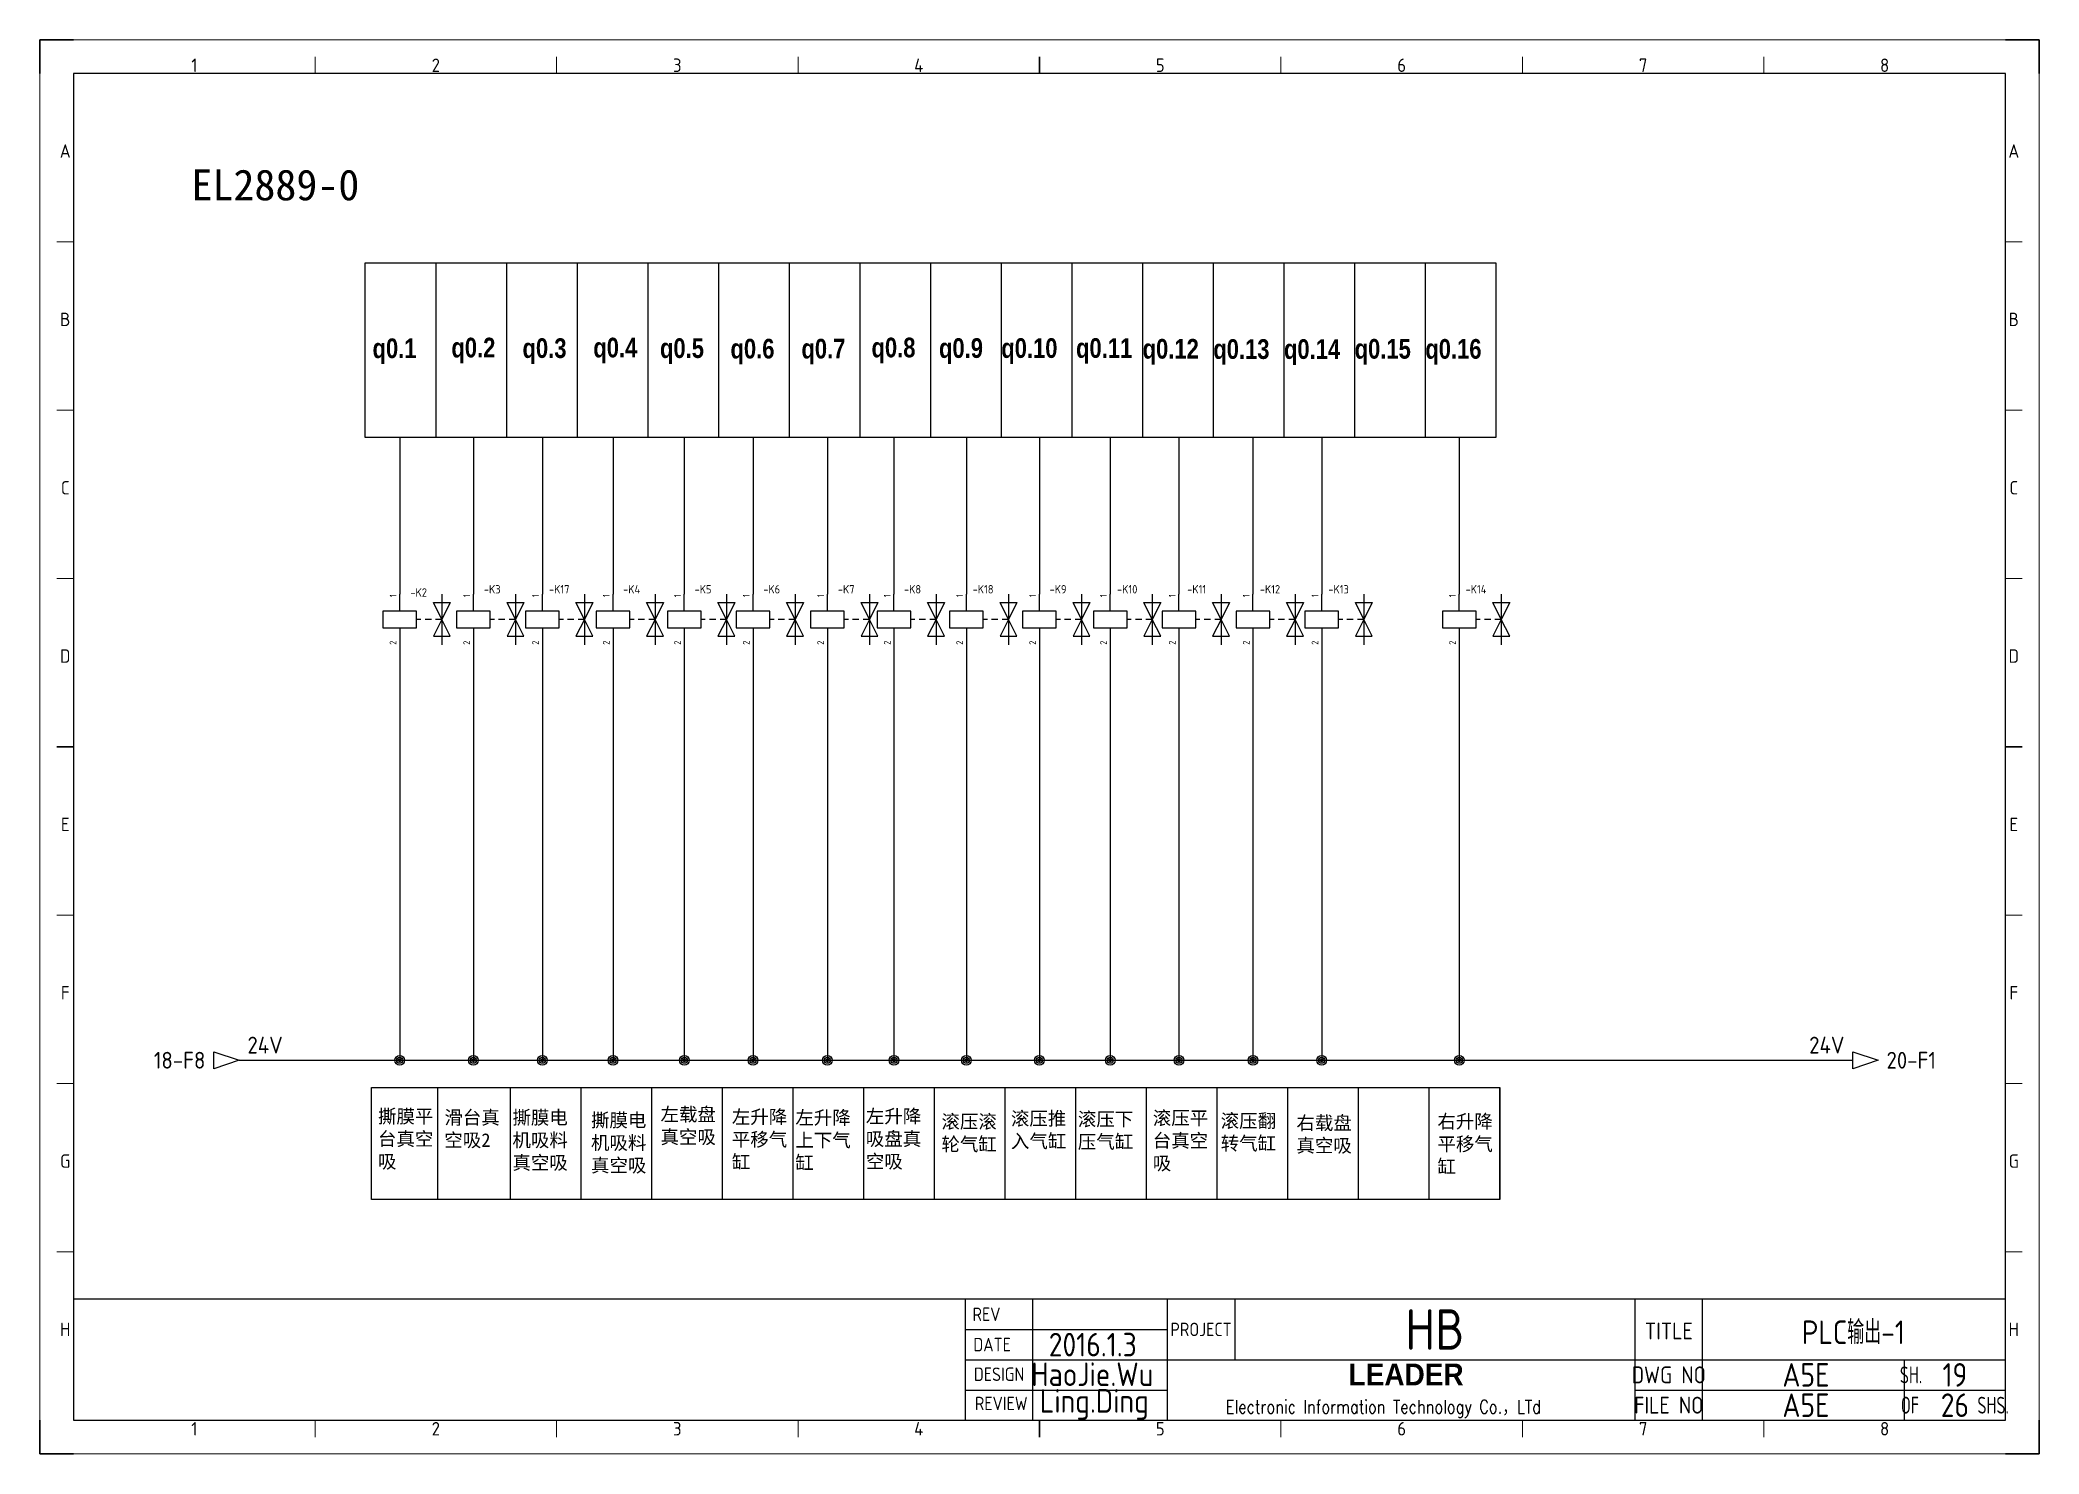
# Model space of a CAD drawing. Header units: millimetres. Extents: x -1699 to 15529, y -2130 to 61.
# Drawn here: x 10380 to 10974, y -2124 to -1704 of the extents above; entities that cross this region are included whole.
import ezdxf
from ezdxf.enums import TextEntityAlignment as Align

# ---------------------------------------------------------------- set-up
doc = ezdxf.new("R2010")
doc.units = ezdxf.units.MM
doc.header["$LTSCALE"] = 10
for name, color, linetype in [('AE_BOR', 1, 'Continuous'), ('SYMS', 7, 'Continuous'), ('TAGS', 51, 'Continuous'), ('TERMS', 123, 'Continuous'), ('WIREREF', 61, 'Continuous'), ('WIREREF_DEST', 61, 'Continuous'), ('XREF', 7, 'Continuous'), ('YEL_14_THHN', 7, 'Continuous'), ('图框_标题栏属性', 1, 'Continuous'), ('图框_标题栏文字', 6, 'Continuous')]:
    doc.layers.add(name, color=color, linetype=linetype)
doc.layers.add('细实线', color=7, linetype='Continuous', lineweight=25)
doc.styles.add('ACGBTS', font='ISOCP.SHX')
doc.styles.add('CCFS', font='', dxfattribs={"height": 0.7})
doc.styles.get("Standard").update_dxf_attribs({"font": 'simplex.shx', "width": 0.8, "height": 1.625, "bigfont": 'spec_bar.shx'})
doc.styles.add('WD_IEC', font='ISOCP2.shx', dxfattribs={"height": 4, "bigfont": 'gbcbig.shx'})
doc.styles.add('工程字', font='gbenor.shx', dxfattribs={"bigfont": 'gbcbig.shx'})
doc.styles.get('CCFS').set_extended_font_data('SimSun')

msp = doc.modelspace()

# ---------------------------------------------------------------- texts
at = {"layer": 'SYMS', "attachment_point": 1, "style": 'CCFS'}
for s, heights, insert, char_height in [('\\P{\\fSimSun|b1|i0|c134|p2;EL2889-0}', [28.12], (10424.93, -1727.15), 9.1652), ('\\P撕膜平台真空吸', [28.12], (10480.35, -2014.94), 4.024), ('\\P滑台真空吸2', [28.12], (10500.08, -2015.3), 4.024), ('\\P撕膜电机吸料真空吸', [28.12], (10520.31, -2015.3), 4.024), ('\\P撕膜电机吸料真空吸', [28.12], (10543.64, -2016.1), 4.024), ('\\P左载盘真空吸', [28.12], (10564.3, -2014.37), 4.024), ('\\P左升降平移气缸', [34.76], (10585.49, -2015.11), 4.024), ('\\P左升降上下气缸', [34.76], (10604.36, -2015.33), 4.024), ('\\P左升降吸盘真空吸', [28.12], (10625.31, -2014.93), 4.024), ('\\P滚压滚轮气缸', [28.12], (10647.78, -2016.52), 4.024), ('\\P滚压推入气缸', [28.12], (10668.42, -2015.61), 4.024), ('\\P滚压下压气缸', [28.12], (10688.31, -2015.79), 4.024), ('\\P滚压平台真空吸', [28.12], (10710.58, -2015.45), 4.024), ('\\P滚压翻转气缸', [28.12], (10730.76, -2016.28), 4.024), ('\\P右载盘真空吸', [28.12], (10753.26, -2016.91), 4.024), ('\\P右升降平移气缸', [28.12], (10795.16, -2016.46), 4.024)]:
    msp.add_mtext_dynamic_manual_height_columns(s, width=17.3119, gutter_width=0, heights=heights, dxfattribs=dict(at, insert=insert, char_height=char_height))
at = {"layer": '细实线', "char_height": 5.8437, "width": 4.8714, "attachment_point": 1}
for s, insert in [('{\\fArial|b1|i0|c0|p34;q0.1}', (10478.74, -1792.62)), ('{\\fArial|b1|i0|c0|p34;q0.2}', (10502.17, -1792.41)), ('{\\fArial|b1|i0|c0|p34;q0.3}', (10523.3, -1792.57)), ('{\\fArial|b1|i0|c0|p34;q0.4}', (10544.34, -1792.41)), ('{\\fArial|b1|i0|c0|p34;q0.5}', (10564.15, -1792.58)), ('{\\fArial|b1|i0|c0|p34;q0.6}', (10585.1, -1792.73)), ('{\\fArial|b1|i0|c0|p34;q0.7}', (10606.18, -1792.73)), ('{\\fArial|b1|i0|c0|p34;q0.8}', (10627, -1792.39)), ('{\\fArial|b1|i0|c0|p34;q0.9}', (10647.06, -1792.56)), ('{\\fArial|b1|i0|c0|p34;q0.10}', (10665.56, -1792.56)), ('{\\fArial|b1|i0|c0|p34;q0.11}', (10687.78, -1792.55)), ('{\\fArial|b1|i0|c0|p34;q0.12}', (10707.56, -1792.77)), ('{\\fArial|b1|i0|c0|p34;q0.13}', (10728.56, -1792.85)), ('{\\fArial|b1|i0|c0|p34;q0.14}', (10749.56, -1792.86)), ('{\\fArial|b1|i0|c0|p34;q0.15}', (10770.56, -1792.78)), ('{\\fArial|b1|i0|c0|p34;q0.16}', (10791.56, -1792.8))]:
    msp.add_mtext(s, dxfattribs=dict(at, insert=insert))

# ---------------------------------------------------------------- blocks, each defined once
blk = doc.blocks.new('Border')
for p, q in [((584, 410), (10, 410)), ((10, 410), (10, 10)), ((584, 10), (584, 410)), ((10, 10), (584, 10))]:
    blk.add_line(p, q)
at = {"layer": 'AE_BOR', "color": 1, "lineweight": 30}
for p, q in [((10, 420), (0, 420)), ((0, 420), (0, 410)), ((594, 420), (584, 420)), ((594, 410), (594, 420)), ((297, 410), (297, 415)), ((5, 210), (10, 210)), ((584, 210), (589, 210)), ((0, 0), (0, 10)), ((297, 5), (297, 10)), ((594, 0), (594, 10)), ((0, 0), (10, 0)), ((594, 0), (584, 0))]:
    blk.add_line(p, q, dxfattribs=at)
at = {"layer": 'AE_BOR', "color": 1, "lineweight": 15}
for p, q in [((0, 420), (594, 420)), ((0, 0), (0, 420)), ((594, 420), (594, 0)), ((81.75, 410), (81.75, 415)), ((153.5, 410), (153.5, 415)), ((225.25, 410), (225.25, 415)), ((368.75, 410), (368.75, 415)), ((440.5, 410), (440.5, 415)), ((512.25, 410), (512.25, 415)), ((10, 360), (5, 360)), ((589, 360), (584, 360)), ((10, 310), (5, 310)), ((589, 310), (584, 310)), ((10, 260), (5, 260)), ((589, 260), (584, 260)), ((10, 160), (5, 160)), ((589, 160), (584, 160)), ((10, 110), (5, 110)), ((589, 110), (584, 110)), ((10, 60), (5, 60)), ((589, 60), (584, 60)), ((81.75, 5), (81.75, 10)), ((153.5, 5), (153.5, 10)), ((225.25, 5), (225.25, 10)), ((368.75, 5), (368.75, 10)), ((440.5, 5), (440.5, 10)), ((512.25, 5), (512.25, 10)), ((594, 0), (0, 0))]:
    blk.add_line(p, q, dxfattribs=at)
at = {"layer": 'AE_BOR', "color": 1, "lineweight": 15, "style": 'ACGBTS'}
for s, p in [('1', (45.875, 412.5)), ('2', (117.625, 412.5)), ('3', (189.375, 412.5)), ('4', (261.125, 412.5)), ('5', (332.875, 412.5)), ('6', (404.625, 412.5)), ('7', (476.375, 412.5)), ('8', (548.125, 412.5)), ('A', (7.5, 387)), ('A', (586.5, 387)), ('B', (7.5, 337)), ('B', (586.5, 337)), ('C', (7.5, 287)), ('C', (586.5, 287)), ('D', (7.5, 237)), ('D', (586.5, 237)), ('E', (7.5, 187)), ('E', (586.5, 187)), ('F', (7.5, 137)), ('F', (586.5, 137)), ('G', (7.5, 87)), ('G', (586.5, 87)), ('H', (7.5, 37)), ('H', (586.5, 37)), ('1', (45.875, 7.5)), ('2', (117.625, 7.5)), ('3', (189.375, 7.5)), ('4', (261.125, 7.5)), ('5', (332.875, 7.5)), ('6', (404.625, 7.5)), ('7', (476.375, 7.5)), ('8', (548.125, 7.5))]:
    blk.add_text(s, height=4, dxfattribs=at).set_placement(p, align=Align.MIDDLE)
blk = doc.blocks.new('TITLE3')
for p, q in [((-309, 0), (-309, 36)), ((-289, 0), (-289, 36)), ((-249, 0), (-249, 36)), ((-249, 0), (-249, 36)), ((-249, 0), (-249, 36)), ((-229, 36), (-229, 27)), ((-110, 0), (-110, 36)), ((-90, 0), (-90, 36)), ((-309, 27), (-249, 27)), ((-229, 27), (-229, 18)), ((-309, 18), (-248.01, 18)), ((-249, 18), (0, 18)), ((-30, 0), (-30, 18)), ((-309, 9), (-249, 9)), ((-110, 9), (0, 9)), ((-289, 4.18), (-289, 4.18)), ((-289, 4.18), (-289, 4.18))]:
    blk.add_line(p, q)
blk.add_lwpolyline([(-309, 36), (-574, 36), (-574, 0), (-309, 0)], close=True)
blk.add_lwpolyline([(-309, 0), (0, 0), (0, 36), (-309, 36)])
at = {"insert": (-248.01, 16.87), "char_height": 5, "attachment_point": 1}
blk.add_mtext_dynamic_manual_height_columns('\\pi52.854;{\\fArial Black|b0|i0|c0|p34;\\H1.3x;LEADER\\Fsimplex,spec_bar|c134;\\H1.0769x; }\\P\\pi16.37;{\\H0.8x;Electronic Information Technology Co.\\fSimSun|b0|i0|c134|p2;，\\Fsimplex,spec_bar|c134;LTd}', width=138.0147, gutter_width=8.12, heights=[69.93], dxfattribs=at)
at = {"layer": '图框_标题栏属性', "style": '工程字'}
for tag, height, p in [('版本', 7, (-271.17, 31.5)), ('项目', 12, (-169.5, 27)), ('名称', 7, (-45.16, 26.53)), ('日期', 7, (-271.17, 22.5)), ('制图', 7, (-271.33, 13.69)), ('文件', 7, (-59.26, 13.5)), ('页数', 7, (-16.34, 13.5)), ('审核', 7, (-270.7, 4.72)), ('图号', 7, (-59.26, 4.5)), ('总数', 7, (-16.34, 4.5))]:
    blk.add_attdef(tag, text='', height=height, dxfattribs=at).set_placement(p, align=Align.MIDDLE)
at = {"layer": '图框_标题栏文字', "style": '工程字'}
for s, height, p in [('REV', 4, (-302.75, 31.5)), ('DATE', 4, (-301.08, 22.5)), ('PROJECT', 4, (-239, 27)), ('TITLE', 5, (-100, 26.53)), ('DESIGN', 4, (-299, 13.69)), ('DWG NO', 5, (-100, 13.5)), ('REVIEW', 4, (-298.37, 5.01)), ('FILE NO', 5, (-100, 4.5))]:
    blk.add_text(s, height=height, dxfattribs=at).set_placement(p, align=Align.MIDDLE_CENTER)
at = {"layer": '图框_标题栏文字', "style": '工程字', "width": 0.8}
for s, p in [('SH.            ', (-15, 13.5)), ('OF        SHS.', (-15, 4.5))]:
    blk.add_text(s, height=5, dxfattribs=at).set_placement(p, align=Align.MIDDLE_CENTER)
blk = doc.blocks.new('HA1D3')
blk.add_lwpolyline([(0, 0), (-3.75, -1.25), (-3.75, 1.25)], close=True)
at = {"style": 'WD_IEC'}
for tag, p, height, flags in [('WIRENO', (1.25, 1), 2.5, 8), ('X1TERM01', (0, 0), 0.32, 1)]:
    blk.add_attdef(tag, p, '', height=height, dxfattribs=dict(at, flags=flags))
blk.add_attdef('XREF', text='', height=2.5, dxfattribs=at).set_placement((-5, 0), align=Align.MIDDLE_RIGHT)
at = {"style": 'WD_IEC', "flags": 1}
blk.add_attdef('SIGCODE', text='', height=1, dxfattribs=at).set_placement((-2.5, 1.8), align=Align.RIGHT)
at = {"style": 'WD_IEC'}
blk.add_attdef('DESC1', text='', height=2.5, dxfattribs=at).set_placement((1.25, -1), align=Align.TOP_LEFT)
blk = doc.blocks.new('*U279')
at = {"layer": 'SYMS'}
blk.add_line((0, -16.65), (0, 16.65), dxfattribs=at)
blk = doc.blocks.new('*U280')
at = {"layer": 'SYMS', "color": 0, "linetype": 'ByBlock', "lineweight": -2, "transparency": 16777216}
for p in [(0, 0), (21, 0), (42, 0), (63, 0), (84, 0), (105, 0), (126, 0), (147, 0), (168, 0), (189, 0), (210, 0), (231, 0), (252, 0), (273, 0), (294, 0)]:
    blk.add_blockref('*U279', p, dxfattribs=at)
blk = doc.blocks.new('*U281')
at = {"layer": 'SYMS'}
blk.add_line((0, 25.98), (0, -25.98), dxfattribs=at)
blk = doc.blocks.new('*U282')
at = {"layer": 'SYMS', "color": 0, "linetype": 'ByBlock', "lineweight": -2, "transparency": 16777216}
for p in [(0, 0), (21, 0), (42, 0), (63, 0), (84, 0), (105, 0), (126, 0), (147, 0), (168, 0), (189, 0), (210, 0), (231, 0), (252, 0), (273, 0), (294, 0), (315, 0)]:
    blk.add_blockref('*U281', p, dxfattribs=at)
blk = doc.blocks.new('WDDOT')
for radius in [0.72, 0.449, 0.223]:
    blk.add_circle((0, 0), radius)
blk = doc.blocks.new('VSV1')
for p, q in [((0, 2.5), (0, 7.5)), ((12.5, 7.5), (12.5, -7.5)), ((6.25, 0), (5, 0)), ((9.38, 0), (7.5, 0)), ((12.5, 0), (10, 5)), ((10, 5), (15, 5)), ((12.5, 0), (10, -5)), ((12.5, 0), (10.62, 0)), ((15, 5), (12.5, 0)), ((15, -5), (12.5, 0)), ((0, -2.5), (0, -7.5)), ((10, -5), (15, -5))]:
    blk.add_line(p, q)
blk.add_lwpolyline([(-5, 2.5), (-5, -2.5), (5, -2.5), (5, 2.5)], close=True)
at = {"style": 'WD_IEC'}
for tag, p in [('INST', (-5.25, 11.5)), ('TAG1', (-5.25, 4.5)), ('LOC', (-5.25, 8)), ('DESC1', (-5.25, -6.85)), ('DESC3', (-5.25, -13.85)), ('DESC2', (-5.25, -10.35))]:
    blk.add_attdef(tag, text='', height=2.5, dxfattribs=at).set_placement(p, align=Align.RIGHT)
blk.add_attdef('TERM01', text='', height=2, rotation=90, dxfattribs=at).set_placement((-1, 7.5), align=Align.RIGHT)
at = {"style": 'WD_IEC', "flags": 1}
for tag, p, height in [('X2TERM01', (0, 7.5), 0.32), ('X4LINK', (-5, 0), 0.32), ('X1LINK', (12.5, 0), 0.32), ('ASSYCODE', (1, -4), 1), ('FAMILY', (1, -5.5), 1), ('X8TERM02', (0, -7.5), 0.32), ('CATDESC', (1, -7), 1)]:
    blk.add_attdef(tag, p, '', height=height, dxfattribs=at)
at = {"style": 'WD_IEC', "flags": 9}
for tag, p in [('MFG', (-6, 1)), ('CAT', (-6, -1.5))]:
    blk.add_attdef(tag, text='', height=1.5, dxfattribs=at).set_placement(p, align=Align.RIGHT)
at = {"style": 'WD_IEC'}
blk.add_attdef('TERM02', (-1, -7.5), '', height=2, rotation=90, dxfattribs=at)
at = {"lineweight": 9, "style": 'WD_IEC'}
for tag, p in [('NO', (-5.5, -16.5)), ('NC', (-5.5, -20))]:
    blk.add_attdef(tag, text='', height=2.5, dxfattribs=at).set_placement(p, align=Align.TOP_RIGHT)
for tag, p in [('XREFNO', (-4, -16.5)), ('XREFNC', (-4, -20)), ('WDTAGALT', (-3.88, -23.13))]:
    blk.add_attdef(tag, text='', height=2.5, dxfattribs=at).set_placement(p, align=Align.TOP_LEFT)
blk = doc.blocks.new('HA1S1')
blk.add_lwpolyline([(0, 1.25), (3.75, 0), (0, -1.25)], close=True)
at = {"style": 'WD_IEC'}
for tag, height, flags, p in [('WIRENO', 2.5, 8, (-1.25, 1)), ('SIGCODE', 1, 1, (5, 1.8))]:
    blk.add_attdef(tag, text='', height=height, dxfattribs=dict(at, flags=flags)).set_placement(p, align=Align.RIGHT)
at = {"style": 'WD_IEC', "flags": 1}
blk.add_attdef('X4TERM01', (0, 0), '', height=0.32, dxfattribs=at)
at = {"style": 'WD_IEC'}
blk.add_attdef('XREF', text='', height=2.5, dxfattribs=at).set_placement((5, 0), align=Align.MIDDLE_LEFT)
blk.add_attdef('DESC1', text='', height=2.5, dxfattribs=at).set_placement((-1.25, -1), align=Align.TOP_RIGHT)

# ---------------------------------------------------------------- linework, layer by layer
at = {"layer": 'SYMS'}
for p, q in [((10476.56, -1770.12), (10497.56, -1770.12)), ((10498.03, -2015.11), (10498.03, -2048.41))]:
    msp.add_line(p, q, dxfattribs=at)
for points in [[(10476.56, -1770.12), (10812.56, -1770.12), (10812.56, -1822.09), (10476.56, -1822.09)], [(10478.4, -2015.11), (10813.75, -2015.11), (10813.75, -2048.41), (10478.4, -2048.41)]]:
    msp.add_lwpolyline(points, close=True, dxfattribs=at)
at = {"layer": 'YEL_14_THHN'}
for p, q in [((10486.83, -1822.09), (10486.83, -1868.6)), ((10508.71, -1822.09), (10508.71, -1868.6)), ((10529.19, -1822.09), (10529.19, -1868.6)), ((10550.19, -1822.09), (10550.19, -1868.6)), ((10571.37, -1822.09), (10571.37, -1868.6)), ((10591.79, -1822.09), (10591.79, -1868.6)), ((10613.89, -1822.09), (10613.89, -1868.6)), ((10633.67, -1822.09), (10633.67, -1868.6)), ((10655.19, -1822.09), (10655.19, -1868.6)), ((10676.88, -1822.09), (10676.88, -1868.6)), ((10697.93, -1822.09), (10697.93, -1868.6)), ((10718.36, -1822.09), (10718.36, -1868.6)), ((10740.35, -1822.09), (10740.35, -1868.6)), ((10760.78, -1822.09), (10760.78, -1868.6)), ((10801.64, -1822.09), (10801.64, -1868.6)), ((10486.83, -1883.6), (10486.83, -2007.02)), ((10508.71, -1883.6), (10508.71, -2007.02)), ((10529.19, -1883.6), (10529.19, -2007.02)), ((10550.19, -1883.6), (10550.19, -2007.02)), ((10571.37, -1883.6), (10571.37, -2007.02)), ((10591.79, -1883.6), (10591.79, -2007.02)), ((10613.89, -1883.6), (10613.89, -2007.02)), ((10633.67, -1883.6), (10633.67, -2007.02)), ((10655.19, -1883.6), (10655.19, -2007.02)), ((10676.88, -1883.6), (10676.88, -2007.02)), ((10697.93, -1883.6), (10697.93, -2007.02)), ((10718.36, -1883.6), (10718.36, -2007.02)), ((10740.35, -1883.6), (10740.35, -2007.02)), ((10760.78, -1883.6), (10760.78, -2007.02)), ((10801.64, -1883.6), (10801.64, -2007.02)), ((10439.07, -2007.02), (10918.61, -2007.02))]:
    msp.add_line(p, q, dxfattribs=at)

# ---------------------------------------------------------------- block references
ref = msp.add_blockref('TITLE3', (10963.92, -2113.97))
ref.add_attrib('总数', '26', dxfattribs={"layer": '图框_标题栏属性', "height": 7, "style": '工程字'}).set_placement((10948.92, -2109.47), align=Align.MIDDLE)
ref.add_attrib('页数', '19', dxfattribs={"layer": '图框_标题栏属性', "height": 7, "style": '工程字'}).set_placement((10948.92, -2100.47), align=Align.MIDDLE)
ref.add_attrib('文件', 'A5E', dxfattribs={"layer": '图框_标题栏属性', "height": 7, "style": '工程字'}).set_placement((10904.66, -2100.47), align=Align.MIDDLE)
ref.add_attrib('图号', 'A5E', dxfattribs={"layer": '图框_标题栏属性', "height": 7, "style": '工程字'}).set_placement((10904.66, -2109.47), align=Align.MIDDLE)
ref.add_attrib('名称', 'PLC输出-1', dxfattribs={"layer": '图框_标题栏属性', "height": 7, "style": '工程字'}).set_placement((10918.76, -2087.44), align=Align.MIDDLE)
ref.add_attrib('项目', 'HB', dxfattribs={"layer": '图框_标题栏属性', "height": 12, "style": '工程字'}).set_placement((10794.42, -2086.97), align=Align.MIDDLE)
ref.add_attrib('审核', 'Ling.Ding', dxfattribs={"layer": '图框_标题栏属性', "height": 7, "style": '工程字'}).set_placement((10693.21, -2109.25), align=Align.MIDDLE)
ref.add_attrib('制图', 'HaoJie.Wu', dxfattribs={"layer": '图框_标题栏属性', "height": 7, "style": '工程字'}).set_placement((10692.59, -2100.28), align=Align.MIDDLE)
ref.add_attrib('日期', '2016.1.3', dxfattribs={"layer": '图框_标题栏属性', "height": 7, "style": '工程字'}).set_placement((10692.75, -2091.47), align=Align.MIDDLE)
at = {"layer": 'AE_BOR'}
msp.add_blockref('Border', (10379.92, -2123.97), dxfattribs=at)
at = {"layer": 'SYMS'}
for name, p in [('*U282', (10497.56, -1796.11)), ('*U280', (10519.75, -2031.76))]:
    msp.add_blockref(name, p, dxfattribs=at)
ref = msp.add_blockref('VSV1', (10486.83, -1876.1), dxfattribs=at)
ref.add_attrib('TERM02', '2', (10485.83, -1883.6), dxfattribs={"layer": 'TERMS', "height": 2, "rotation": 90, "style": 'WD_IEC'})
ref.add_attrib('TERM01', '1', dxfattribs={"layer": 'TERMS', "height": 2, "rotation": 90, "style": 'WD_IEC'}).set_placement((10485.83, -1868.6), align=Align.RIGHT)
ref.add_attrib('TAG1', '-K2', dxfattribs={"layer": 'TAGS', "height": 2.5, "style": 'WD_IEC'}).set_placement((10494.91, -1869.33), align=Align.RIGHT)
ref = msp.add_blockref('VSV1', (10508.71, -1876.1), dxfattribs=at)
ref.add_attrib('TERM02', '2', (10507.71, -1883.6), dxfattribs={"layer": 'TERMS', "height": 2, "rotation": 90, "style": 'WD_IEC'})
ref.add_attrib('TERM01', '1', dxfattribs={"layer": 'TERMS', "height": 2, "rotation": 90, "style": 'WD_IEC'}).set_placement((10507.71, -1868.6), align=Align.RIGHT)
ref.add_attrib('TAG1', '-K3', dxfattribs={"layer": 'TAGS', "height": 2.5, "style": 'WD_IEC'}).set_placement((10516.78, -1868.38), align=Align.RIGHT)
ref = msp.add_blockref('VSV1', (10529.19, -1876.1), dxfattribs=at)
ref.add_attrib('TERM02', '2', (10528.19, -1883.6), dxfattribs={"layer": 'TERMS', "height": 2, "rotation": 90, "style": 'WD_IEC'})
ref.add_attrib('TERM01', '1', dxfattribs={"layer": 'TERMS', "height": 2, "rotation": 90, "style": 'WD_IEC'}).set_placement((10528.19, -1868.6), align=Align.RIGHT)
ref.add_attrib('TAG1', '-K17', dxfattribs={"layer": 'TAGS', "height": 2.5, "style": 'WD_IEC'}).set_placement((10537.26, -1868.38), align=Align.RIGHT)
ref = msp.add_blockref('VSV1', (10550.19, -1876.1), dxfattribs=at)
ref.add_attrib('TERM02', '2', (10549.19, -1883.6), dxfattribs={"layer": 'TERMS', "height": 2, "rotation": 90, "style": 'WD_IEC'})
ref.add_attrib('TERM01', '1', dxfattribs={"layer": 'TERMS', "height": 2, "rotation": 90, "style": 'WD_IEC'}).set_placement((10549.19, -1868.6), align=Align.RIGHT)
ref.add_attrib('TAG1', '-K4', dxfattribs={"layer": 'TAGS', "height": 2.5, "style": 'WD_IEC'}).set_placement((10558.26, -1868.38), align=Align.RIGHT)
ref = msp.add_blockref('VSV1', (10571.37, -1876.1), dxfattribs=at)
ref.add_attrib('TERM02', '2', (10570.37, -1883.6), dxfattribs={"layer": 'TERMS', "height": 2, "rotation": 90, "style": 'WD_IEC'})
ref.add_attrib('TERM01', '1', dxfattribs={"layer": 'TERMS', "height": 2, "rotation": 90, "style": 'WD_IEC'}).set_placement((10570.37, -1868.6), align=Align.RIGHT)
ref.add_attrib('TAG1', '-K5', dxfattribs={"layer": 'TAGS', "height": 2.5, "style": 'WD_IEC'}).set_placement((10579.45, -1868.38), align=Align.RIGHT)
ref = msp.add_blockref('VSV1', (10591.79, -1876.1), dxfattribs=at)
ref.add_attrib('TERM02', '2', (10590.79, -1883.6), dxfattribs={"layer": 'TERMS', "height": 2, "rotation": 90, "style": 'WD_IEC'})
ref.add_attrib('TERM01', '1', dxfattribs={"layer": 'TERMS', "height": 2, "rotation": 90, "style": 'WD_IEC'}).set_placement((10590.79, -1868.6), align=Align.RIGHT)
ref.add_attrib('TAG1', '-K6', dxfattribs={"layer": 'TAGS', "height": 2.5, "style": 'WD_IEC'}).set_placement((10599.86, -1868.38), align=Align.RIGHT)
ref = msp.add_blockref('VSV1', (10613.89, -1876.1), dxfattribs=at)
ref.add_attrib('TERM02', '2', (10612.89, -1883.6), dxfattribs={"layer": 'TERMS', "height": 2, "rotation": 90, "style": 'WD_IEC'})
ref.add_attrib('TERM01', '1', dxfattribs={"layer": 'TERMS', "height": 2, "rotation": 90, "style": 'WD_IEC'}).set_placement((10612.89, -1868.6), align=Align.RIGHT)
ref.add_attrib('TAG1', '-K7', dxfattribs={"layer": 'TAGS', "height": 2.5, "style": 'WD_IEC'}).set_placement((10621.96, -1868.38), align=Align.RIGHT)
ref = msp.add_blockref('VSV1', (10633.67, -1876.1), dxfattribs=at)
ref.add_attrib('TERM02', '2', (10632.67, -1883.6), dxfattribs={"layer": 'TERMS', "height": 2, "rotation": 90, "style": 'WD_IEC'})
ref.add_attrib('TERM01', '1', dxfattribs={"layer": 'TERMS', "height": 2, "rotation": 90, "style": 'WD_IEC'}).set_placement((10632.67, -1868.6), align=Align.RIGHT)
ref.add_attrib('TAG1', '-K8', dxfattribs={"layer": 'TAGS', "height": 2.5, "style": 'WD_IEC'}).set_placement((10641.74, -1868.38), align=Align.RIGHT)
ref = msp.add_blockref('VSV1', (10655.19, -1876.1), dxfattribs=at)
ref.add_attrib('TERM02', '2', (10654.19, -1883.6), dxfattribs={"layer": 'TERMS', "height": 2, "rotation": 90, "style": 'WD_IEC'})
ref.add_attrib('TERM01', '1', dxfattribs={"layer": 'TERMS', "height": 2, "rotation": 90, "style": 'WD_IEC'}).set_placement((10654.19, -1868.6), align=Align.RIGHT)
ref.add_attrib('TAG1', '-K18', dxfattribs={"layer": 'TAGS', "height": 2.5, "style": 'WD_IEC'}).set_placement((10663.26, -1868.38), align=Align.RIGHT)
ref = msp.add_blockref('VSV1', (10676.88, -1876.1), dxfattribs=at)
ref.add_attrib('TERM02', '2', (10675.88, -1883.6), dxfattribs={"layer": 'TERMS', "height": 2, "rotation": 90, "style": 'WD_IEC'})
ref.add_attrib('TERM01', '1', dxfattribs={"layer": 'TERMS', "height": 2, "rotation": 90, "style": 'WD_IEC'}).set_placement((10675.88, -1868.6), align=Align.RIGHT)
ref.add_attrib('TAG1', '-K9', dxfattribs={"layer": 'TAGS', "height": 2.5, "style": 'WD_IEC'}).set_placement((10684.95, -1868.38), align=Align.RIGHT)
ref = msp.add_blockref('VSV1', (10697.93, -1876.1), dxfattribs=at)
ref.add_attrib('TERM02', '2', (10696.93, -1883.6), dxfattribs={"layer": 'TERMS', "height": 2, "rotation": 90, "style": 'WD_IEC'})
ref.add_attrib('TERM01', '1', dxfattribs={"layer": 'TERMS', "height": 2, "rotation": 90, "style": 'WD_IEC'}).set_placement((10696.93, -1868.6), align=Align.RIGHT)
ref.add_attrib('TAG1', '-K10', dxfattribs={"layer": 'TAGS', "height": 2.5, "style": 'WD_IEC'}).set_placement((10706.01, -1868.38), align=Align.RIGHT)
ref = msp.add_blockref('VSV1', (10718.36, -1876.1), dxfattribs=at)
ref.add_attrib('TERM02', '2', (10717.36, -1883.6), dxfattribs={"layer": 'TERMS', "height": 2, "rotation": 90, "style": 'WD_IEC'})
ref.add_attrib('TERM01', '1', dxfattribs={"layer": 'TERMS', "height": 2, "rotation": 90, "style": 'WD_IEC'}).set_placement((10717.36, -1868.6), align=Align.RIGHT)
ref.add_attrib('TAG1', '-K11', dxfattribs={"layer": 'TAGS', "height": 2.5, "style": 'WD_IEC'}).set_placement((10726.44, -1868.38), align=Align.RIGHT)
ref = msp.add_blockref('VSV1', (10740.35, -1876.1), dxfattribs=at)
ref.add_attrib('TERM02', '2', (10739.35, -1883.6), dxfattribs={"layer": 'TERMS', "height": 2, "rotation": 90, "style": 'WD_IEC'})
ref.add_attrib('TERM01', '1', dxfattribs={"layer": 'TERMS', "height": 2, "rotation": 90, "style": 'WD_IEC'}).set_placement((10739.35, -1868.6), align=Align.RIGHT)
ref.add_attrib('TAG1', '-K12', dxfattribs={"layer": 'TAGS', "height": 2.5, "style": 'WD_IEC'}).set_placement((10748.42, -1868.38), align=Align.RIGHT)
ref = msp.add_blockref('VSV1', (10760.78, -1876.1), dxfattribs=at)
ref.add_attrib('TERM02', '2', (10759.78, -1883.6), dxfattribs={"layer": 'TERMS', "height": 2, "rotation": 90, "style": 'WD_IEC'})
ref.add_attrib('TERM01', '1', dxfattribs={"layer": 'TERMS', "height": 2, "rotation": 90, "style": 'WD_IEC'}).set_placement((10759.78, -1868.6), align=Align.RIGHT)
ref.add_attrib('TAG1', '-K13', dxfattribs={"layer": 'TAGS', "height": 2.5, "style": 'WD_IEC'}).set_placement((10768.85, -1868.38), align=Align.RIGHT)
ref = msp.add_blockref('VSV1', (10801.64, -1876.1), dxfattribs=at)
ref.add_attrib('TERM02', '2', (10800.64, -1883.6), dxfattribs={"layer": 'TERMS', "height": 2, "rotation": 90, "style": 'WD_IEC'})
ref.add_attrib('TERM01', '1', dxfattribs={"layer": 'TERMS', "height": 2, "rotation": 90, "style": 'WD_IEC'}).set_placement((10800.64, -1868.6), align=Align.RIGHT)
ref.add_attrib('TAG1', '-K14', dxfattribs={"layer": 'TAGS', "height": 2.5, "style": 'WD_IEC'}).set_placement((10809.72, -1868.38), align=Align.RIGHT)
ref = msp.add_blockref('HA1D3', (10439.07, -2007.02), dxfattribs=dict(at, xscale=2, yscale=2, zscale=2))
ref.add_attrib('XREF', '18-F8', dxfattribs={"layer": 'XREF', "height": 5, "style": 'WD_IEC'}).set_placement((10429.07, -2007.02), align=Align.MIDDLE_RIGHT)
ref.add_attrib('WIRENO', '24V', (10441.57, -2005.02), dxfattribs={"layer": 'WIREREF_DEST', "height": 5, "style": 'WD_IEC', "flags": 8})
ref = msp.add_blockref('HA1S1', (10918.61, -2007.02), dxfattribs=dict(at, xscale=2, yscale=2, zscale=2))
ref.add_attrib('XREF', '20-F1', dxfattribs={"layer": 'XREF', "height": 5, "style": 'WD_IEC'}).set_placement((10928.61, -2007.02), align=Align.MIDDLE_LEFT)
ref.add_attrib('WIRENO', '24V', dxfattribs={"layer": 'WIREREF', "height": 5, "style": 'WD_IEC', "flags": 8}).set_placement((10916.11, -2005.02), align=Align.RIGHT)
at = {"layer": 'SYMS', "xscale": 2, "yscale": 2, "zscale": 2}
for p in [(10486.83, -2007.02), (10508.71, -2007.02), (10529.19, -2007.02), (10550.19, -2007.02), (10571.37, -2007.02), (10591.79, -2007.02), (10613.89, -2007.02), (10633.67, -2007.02), (10655.19, -2007.02), (10676.88, -2007.02), (10697.93, -2007.02), (10718.36, -2007.02), (10740.35, -2007.02), (10760.78, -2007.02), (10801.64, -2007.02)]:
    msp.add_blockref('WDDOT', p, dxfattribs=at)

msp.set_redraw_order([(e.dxf.handle, doc.entitydb.next_handle()) for e in msp.query("TEXT MTEXT ATTDEF DIMENSION ARC_DIMENSION")])  # texts and dimensions are drawn at this point

doc.saveas('drawing.dxf')
